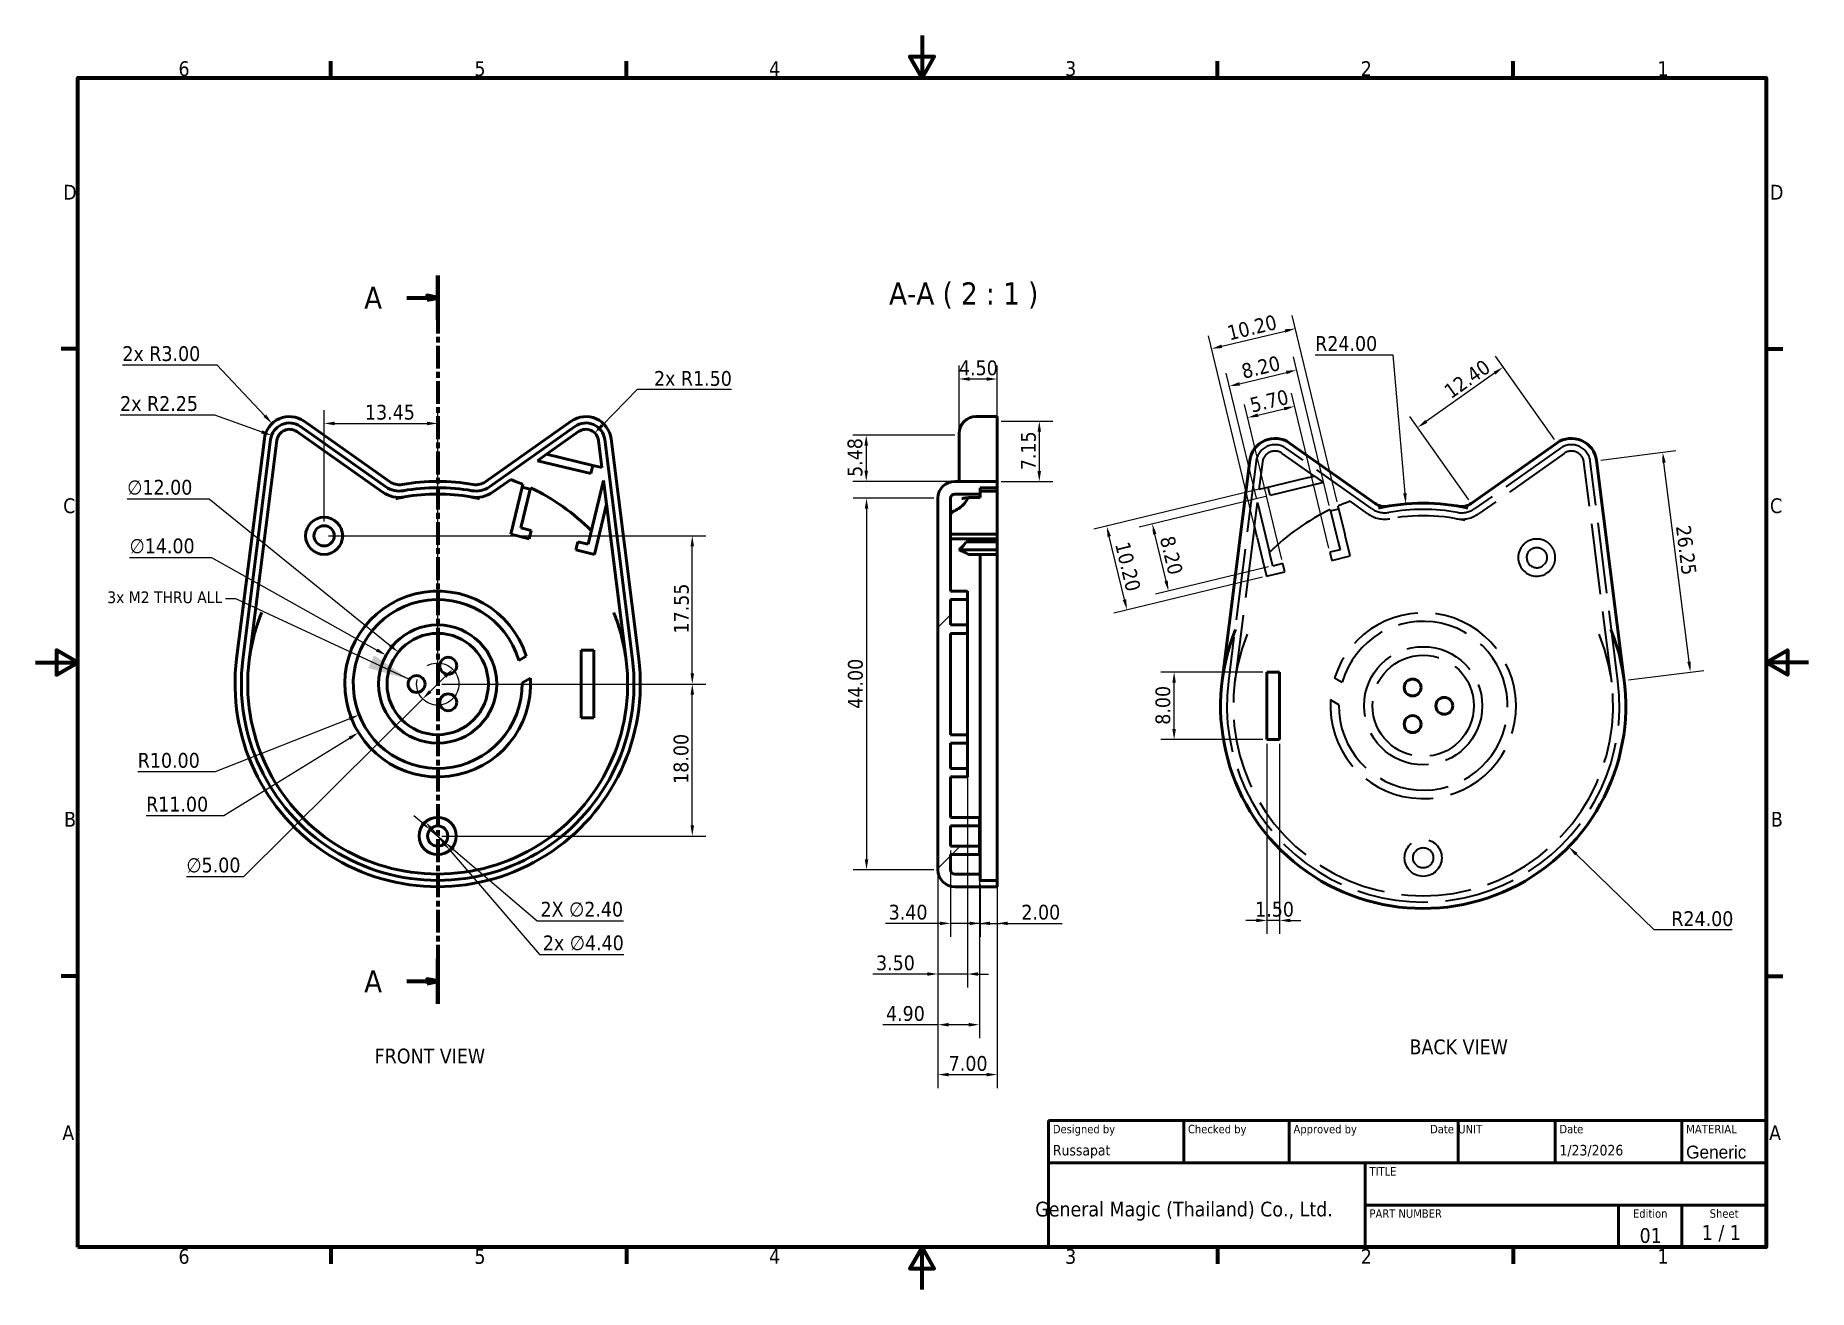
# Model space of a CAD drawing. Header units: millimetres. Extents: x 0 to 52.5, y 0 to 37.1.
import ezdxf
from ezdxf.enums import TextEntityAlignment as Align

# ---------------------------------------------------------------- set-up
doc = ezdxf.new("R2018")
doc.units = ezdxf.units.MM
doc.header["$LTSCALE"] = 0.5
doc.linetypes.add('CHAIN', pattern=[0.3543, 0.2362, -0.0295, 0.0591, -0.0295])
doc.linetypes.add('DASHED', pattern=[0.2068, 0.1655, -0.0413])
for name, color, linetype, lineweight in [('Border (ISO)', 7, 'Continuous', 70), ('Dimension (ISO)', 7, 'Continuous', 25), ('Hatch (ISO)', 7, 'Continuous', 18), ('Hidden (ISO)', 7, 'DASHED', 35), ('Section Line (ISO)', 7, 'CHAIN', 70), ('Sketch Geometry (ISO)', 7, 'Continuous', 25), ('Symbol (ISO)', 7, 'Continuous', 25), ('Title (ISO)', 7, 'Continuous', 50), ('Visible (ISO)', 7, 'Continuous', 50)]:
    doc.layers.add(name, color=color, linetype=linetype, lineweight=lineweight)
doc.styles.add('Label Text (ISO)', font='tahoma.ttf')
doc.styles.add('Note Text (ISO)', font='tahoma.ttf')
doc.styles.add('Text Style35', font='tahoma.ttf')
doc.styles.add('Text Style39', font='tahoma.ttf')
doc.styles.add('Text Style41', font='tahoma.ttf')
doc.dimstyles.new('Default (ISO)', dxfattribs={"dimscale": 0.5, "dimtxt": 3.5, "dimasz": 2.5, "dimexe": 3.175, "dimexo": 1, "dimgap": 0.762, "dimtad": 1, "dimtxsty": 'Note Text (ISO)', "dimcen": 2.5, "dimdle": 10, "dimclrd": 256, "dimclre": 256, "dimclrt": 256, "dimazin": 3, "dimtfac": 1.001486, "dimtmove": 0, "dimatfit": 3, "dimfxl": 0, "dimlwd": -1, "dimlwe": -1})
doc.dimstyles.new('Default - Method 1b (ISO)$7', dxfattribs={"dimscale": 0.5, "dimtxt": 3.5, "dimasz": 2.5, "dimexe": 3.175, "dimexo": 0, "dimgap": 0.762, "dimtad": 1, "dimtxsty": 'Note Text (ISO)', "dimcen": 2.5, "dimdle": 10, "dimclrd": 256, "dimclre": 256, "dimclrt": 256, "dimazin": 2, "dimtfac": 1, "dimtmove": 0, "dimatfit": 3, "dimfxl": 0, "dimlwd": -1, "dimlwe": -1})

msp = doc.modelspace()

# ---------------------------------------------------------------- texts
at = {"layer": 'Symbol (ISO)', "insert": (25.275, 29.0413), "char_height": 0.65625, "attachment_point": 7, "style": 'Label Text (ISO)'}
msp.add_mtext('A-A ( 2 : 1 ) ', dxfattribs=at)
at = {"layer": 'Symbol (ISO)', "style": 'Note Text (ISO)'}
for s, insert, char_height, width, attachment_point in [('\\fTahoma|b0|i0;{\\H0.349;3x M2 THRU ALL}', (5.5297, 20.6683), 0.34875, 3.560698, 3), ('\\fTahoma|b0|i0;BACK VIEW', (40.6852, 7.4031), 0.4375, 3.082, 1), ('\\fTahoma|b0|i0;FRONT VIEW', (10.0442, 7.1312), 0.4375, 3.517372, 1), ('\\fTahoma|b0|i0;01', (47.4975, 1.8184), 0.4375, 0.656605, 1)]:
    msp.add_mtext(s, dxfattribs=dict(at, insert=insert, char_height=char_height, width=width, attachment_point=attachment_point))

# ---------------------------------------------------------------- blocks, each defined once
blk = doc.blocks.new('Borders Default Border')
at = {"layer": 'Border (ISO)'}
for p, q in [((70, 287), (70, 290.9)), ((140, 287), (140, 290.9)), ((280, 287), (280, 290.9)), ((350, 287), (350, 290.9)), ((10, 222.75), (6.1, 222.75)), ((410, 222.75), (413.9, 222.75)), ((10, 74.25), (6.1, 74.25)), ((410, 74.25), (413.9, 74.25)), ((70, 10), (70, 6.1)), ((140, 10), (140, 6.1)), ((280, 10), (280, 6.1)), ((350, 10), (350, 6.1))]:
    blk.add_line(p, q, dxfattribs=at)
at = {"layer": 'Border (ISO)', "flags": 128}
for points in [[(210, 297), (210, 287), (207.11, 292), (212.89, 292), (210, 287)], [(10, 10), (10, 287), (410, 287), (410, 10), (10, 10)], [(0, 148.5), (10, 148.5), (5, 151.39), (5, 145.61), (10, 148.5)], [(420, 148.5), (410, 148.5), (415, 151.39), (415, 145.61), (410, 148.5)], [(210, 0), (210, 10), (207.11, 5), (212.89, 5), (210, 10)]]:
    blk.add_lwpolyline(points, dxfattribs=at)
at = {"layer": 'Border (ISO)', "char_height": 3.5, "attachment_point": 7, "style": 'Note Text (ISO)'}
for s, insert in [('6', (33.88, 287.33)), ('5', (103.98, 287.33)), ('4', (173.78, 287.4)), ('3', (243.91, 287.33)), ('2', (313.94, 287.4)), ('1', (384.21, 287.4)), ('D', (6.57, 258.13)), ('D', (410.87, 258.13)), ('C', (6.56, 183.81)), ('C', (410.86, 183.81)), ('B', (6.78, 109.63)), ('B', (411.08, 109.63)), ('A', (6.36, 35.38)), ('A', (410.66, 35.38)), ('6', (33.88, 6.03)), ('5', (103.98, 6.03)), ('4', (173.78, 6.1)), ('3', (243.91, 6.03)), ('2', (313.94, 6.1)), ('1', (384.21, 6.1))]:
    blk.add_mtext(s, dxfattribs=dict(at, insert=insert))
blk = doc.blocks.new('Title Blocks ISO')
at = {"layer": 'Title (ISO)'}
for p, q in [((275.72, 130), (105.72, 130)), ((105.72, 130), (105.72, 100)), ((137.72, 120), (137.72, 130)), ((162.72, 120), (162.72, 130)), ((202.72, 120), (202.72, 130)), ((225.72, 120), (225.72, 130)), ((255.72, 120), (255.72, 130)), ((275.72, 100), (275.72, 130)), ((105.72, 120), (275.72, 120)), ((180.72, 120), (180.72, 100)), ((275.72, 110), (180.72, 110)), ((240.72, 100), (240.72, 110)), ((255.72, 100), (255.72, 110)), ((105.72, 100), (275.72, 100))]:
    blk.add_line(p, q, dxfattribs=at)
at = {"layer": 'Title (ISO)', "style": 'Text Style41'}
for s, p in [('Designed by', (106.72, 129)), ('Checked by', (138.72, 129)), ('Approved by', (163.72, 129)), ('Date', (226.72, 129))]:
    blk.add_text(s, height=2, dxfattribs=at).set_placement(p, align=Align.TOP_LEFT)
blk.add_text('Date', height=2, dxfattribs=at).set_placement((201.72, 129), align=Align.TOP_RIGHT)
for s, p in [('Edition', (248.22, 109)), ('Sheet', (265.72, 109))]:
    blk.add_text(s, height=2, dxfattribs=at).set_placement(p, align=Align.TOP_CENTER)
at = {"layer": 'Title (ISO)', "style": 'Note Text (ISO)'}
blk.add_text('1 / 1 ', height=3.5, dxfattribs=at).set_placement((265.72, 103.5), align=Align.MIDDLE_CENTER)
at = {"layer": 'Title (ISO)', "attachment_point": 1, "style": 'Note Text (ISO)'}
for s, insert, char_height in [('\\fTahoma|b0|i0;{\\H2.0300;UNIT}', (202.72, 129), 2.03), ('\\fTahoma|b0|i0;{\\H2.0300;MATERIAL}', (256.72, 129), 2.03), ('\\fTahoma|b0|i0;{\\H2.0000;TITLE}', (181.72, 119), 2), ('\\fTahoma|b0|i0;{\\H2.0000;PART NUMBER}', (181.72, 109), 2)]:
    blk.add_mtext(s, dxfattribs=dict(at, insert=insert, char_height=char_height))
at = {"layer": 'Title (ISO)', "insert": (137.79, 108.55), "char_height": 3.5, "width": 73.3779, "attachment_point": 5, "style": 'Note Text (ISO)'}
blk.add_mtext('\\fTahoma|b0|i0;General Magic (Thailand) Co., Ltd.', dxfattribs=at)
at = {"layer": 'Title (ISO)', "style": 'Text Style39'}
for tag, p in [('AUTHOR', (106.72, 121)), ('CHECKED_BY', (138.72, 121)), ('ENG_APPROVED_BY', (163.72, 121)), ('CREATION_DATE', (226.72, 121))]:
    blk.add_attdef(tag, text='', height=2.5, dxfattribs=at).set_placement(p, align=Align.BOTTOM_LEFT)
blk.add_attdef('ENG_APPROVAL_DATE', text='', height=2.5, dxfattribs=at).set_placement((201.72, 121), align=Align.BOTTOM_RIGHT)
at = {"layer": 'Title (ISO)', "style": 'Text Style35'}
blk.add_attdef('MATERIAL', text='', height=3.05, dxfattribs=at).set_placement((256.72, 124.08), align=Align.TOP_LEFT)
at = {"layer": 'Title (ISO)', "style": 'Note Text (ISO)'}
for tag, p in [('TITLE', (228.22, 115)), ('REVISION_NUMBER', (248.22, 103.5))]:
    blk.add_attdef(tag, text='', height=3.5, dxfattribs=at).set_placement(p, align=Align.MIDDLE_CENTER)
blk.add_attdef('PART_NUMBER', text='', height=3.5, dxfattribs=at).set_placement((181.72, 105), align=Align.MIDDLE_LEFT)
blk = doc.blocks.new('*D7')
at = {"layer": 'Defpoints', "color": 0, "transparency": 16777216}
for p in [(12.353, 18.366), (11.466, 17.485)]:
    blk.add_point(p, dxfattribs=at)
at = {"layer": 'Dimension (ISO)', "transparency": 16777216}
for p, q in [((12.131, 18.145), (11.688, 17.705)), ((11.466, 17.485), (6.159, 12.219)), ((6.159, 12.219), (4.47, 12.219))]:
    blk.add_line(p, q, dxfattribs=at)
for points in [[(12.095, 18.182), (12.168, 18.108), (12.353, 18.366)], [(11.651, 17.742), (11.724, 17.668), (11.466, 17.485)]]:
    blk.add_solid(points, dxfattribs=at)
at = {"layer": 'Dimension (ISO)', "transparency": 16777216, "insert": (4.47, 12.786), "char_height": 0.4375, "attachment_point": 1, "style": 'Note Text (ISO)'}
blk.add_mtext('\\A1;∅5.00', dxfattribs=at)
blk = doc.blocks.new('*D8')
at = {"layer": 'Defpoints', "color": 0, "transparency": 16777216}
for p in [(11.91, 25.64), (8.547, 22.613), (11.91, 17.925)]:
    blk.add_point(p, dxfattribs=at)
at = {"layer": 'Dimension (ISO)', "transparency": 16777216}
for p, q in [((8.547, 22.738), (8.547, 26.036)), ((11.91, 18.05), (11.91, 26.036)), ((8.86, 25.64), (11.597, 25.64))]:
    blk.add_line(p, q, dxfattribs=at)
for points in [[(8.86, 25.692), (8.86, 25.587), (8.547, 25.64)], [(11.597, 25.692), (11.597, 25.587), (11.91, 25.64)]]:
    blk.add_solid(points, dxfattribs=at)
at = {"layer": 'Dimension (ISO)', "transparency": 16777216, "insert": (9.757, 26.191), "char_height": 0.4375, "attachment_point": 1, "style": 'Note Text (ISO)'}
blk.add_mtext('\\A1;13.45', dxfattribs=at)
blk = doc.blocks.new('*D9')
at = {"layer": 'Defpoints', "color": 0, "transparency": 16777216}
for p in [(8.547, 22.313), (19.448, 22.313), (11.91, 17.925)]:
    blk.add_point(p, dxfattribs=at)
at = {"layer": 'Dimension (ISO)', "transparency": 16777216}
for p, q in [((8.672, 22.313), (19.845, 22.313)), ((19.448, 18.238), (19.448, 22)), ((12.035, 17.925), (19.845, 17.925))]:
    blk.add_line(p, q, dxfattribs=at)
for points in [[(19.396, 22), (19.5, 22), (19.448, 22.313)], [(19.396, 18.238), (19.5, 18.238), (19.448, 17.925)]]:
    blk.add_solid(points, dxfattribs=at)
at = {"layer": 'Dimension (ISO)', "transparency": 16777216, "insert": (18.904, 19.421), "char_height": 0.4375, "attachment_point": 1, "rotation": 90, "style": 'Note Text (ISO)'}
blk.add_mtext('\\A1;17.55', dxfattribs=at)
blk = doc.blocks.new('2dTransSection0')
at = {"layer": 'Section Line (ISO)', "linetype": 'CHAIN', "ltscale": 45.695759}
blk.add_line((95.28, 240.19), (95.28, 67.7), dxfattribs=at)
at = {"layer": 'Section Line (ISO)', "linetype": 'Continuous', "lineweight": 140}
for p, q in [((95.28, 240.19), (95.28, 229.6)), ((95.28, 78.29), (95.28, 67.7))]:
    blk.add_line(p, q, dxfattribs=at)
at = {"layer": 'Section Line (ISO)', "linetype": 'Continuous'}
for p, q in [((95.28, 234.9), (92.78, 235.4)), ((92.78, 235.4), (92.78, 234.4)), ((87.99, 234.9), (92.78, 234.9)), ((92.78, 234.9), (95.28, 234.9)), ((92.78, 234.4), (95.28, 234.9)), ((87.99, 73), (92.78, 73)), ((95.28, 73), (92.78, 73.5)), ((92.78, 73.5), (92.78, 72.5)), ((92.78, 73), (95.28, 73)), ((92.78, 72.5), (95.28, 73))]:
    blk.add_line(p, q, dxfattribs=at)
at = {"layer": 'Section Line (ISO)', "linetype": 'Continuous', "flags": 128}
for points in [[(92.78, 234.4), (95.28, 234.9), (92.78, 235.4), (92.78, 234.4)], [(92.78, 72.5), (95.28, 73), (92.78, 73.5), (92.78, 72.5)]]:
    blk.add_lwpolyline(points, dxfattribs=at)
at = {"layer": 'Section Line (ISO)'}
for points in [[(92.78, 234.4), (95.28, 234.9), (92.78, 235.4), (92.78, 234.4)], [(92.78, 72.5), (95.28, 73), (92.78, 73.5), (92.78, 72.5)]]:
    blk.add_solid(points, dxfattribs=at)
at = {"layer": 'Section Line (ISO)', "char_height": 5.25, "attachment_point": 7, "style": 'Label Text (ISO)'}
for insert in [(77.87, 232.27), (77.87, 70.37)]:
    blk.add_mtext('A ', dxfattribs=dict(at, insert=insert))
blk = doc.blocks.new('*D11')
at = {"layer": 'Defpoints', "color": 0, "transparency": 16777216}
for p in [(27.598, 15.425), (26.723, 12.425), (26.723, 9.34)]:
    blk.add_point(p, dxfattribs=at)
at = {"layer": 'Dimension (ISO)', "transparency": 16777216}
for p, q in [((27.598, 15.3), (27.598, 8.943)), ((26.723, 12.3), (26.723, 8.943)), ((26.411, 9.34), (24.793, 9.34)), ((27.598, 9.34), (26.723, 9.34)), ((27.911, 9.34), (28.223, 9.34))]:
    blk.add_line(p, q, dxfattribs=at)
for points in [[(26.411, 9.392), (26.411, 9.288), (26.723, 9.34)], [(27.911, 9.392), (27.911, 9.288), (27.598, 9.34)]]:
    blk.add_solid(points, dxfattribs=at)
at = {"layer": 'Dimension (ISO)', "transparency": 16777216, "insert": (24.888, 9.891), "char_height": 0.4375, "attachment_point": 1, "style": 'Note Text (ISO)'}
blk.add_mtext('\\A1;3.50', dxfattribs=at)
blk = doc.blocks.new('*D12')
at = {"layer": 'Defpoints', "color": 0, "transparency": 16777216}
for p in [(27.948, 13.125), (26.723, 12.425), (26.723, 7.84)]:
    blk.add_point(p, dxfattribs=at)
at = {"layer": 'Dimension (ISO)', "transparency": 16777216}
for p, q in [((27.948, 13), (27.948, 7.443)), ((26.723, 12.3), (26.723, 7.443)), ((26.723, 7.84), (25.089, 7.84)), ((27.636, 7.84), (27.036, 7.84))]:
    blk.add_line(p, q, dxfattribs=at)
for points in [[(27.036, 7.892), (27.036, 7.788), (26.723, 7.84)], [(27.636, 7.892), (27.636, 7.788), (27.948, 7.84)]]:
    blk.add_solid(points, dxfattribs=at)
at = {"layer": 'Dimension (ISO)', "transparency": 16777216, "insert": (25.184, 8.391), "char_height": 0.4375, "attachment_point": 1, "style": 'Note Text (ISO)'}
blk.add_mtext('\\A1;4.90', dxfattribs=at)
blk = doc.blocks.new('*D13')
at = {"layer": 'Defpoints', "color": 0, "transparency": 16777216}
for p in [(11.91, 17.925), (19.448, 17.925), (11.91, 13.425)]:
    blk.add_point(p, dxfattribs=at)
at = {"layer": 'Dimension (ISO)', "transparency": 16777216}
for p, q in [((12.035, 17.925), (19.845, 17.925)), ((19.448, 13.738), (19.448, 17.613)), ((12.035, 13.425), (19.845, 13.425))]:
    blk.add_line(p, q, dxfattribs=at)
for points in [[(19.396, 17.613), (19.5, 17.613), (19.448, 17.925)], [(19.396, 13.738), (19.5, 13.738), (19.448, 13.425)]]:
    blk.add_solid(points, dxfattribs=at)
at = {"layer": 'Dimension (ISO)', "transparency": 16777216, "insert": (18.895, 14.971), "char_height": 0.4375, "attachment_point": 1, "rotation": 90, "style": 'Note Text (ISO)'}
blk.add_mtext('\\A1;18.00', dxfattribs=at)
blk = doc.blocks.new('*D14')
at = {"layer": 'Defpoints', "color": 0, "transparency": 16777216}
for p in [(11.91, 17.925), (9.566, 16.486)]:
    blk.add_point(p, dxfattribs=at)
at = {"layer": 'Dimension (ISO)', "transparency": 16777216}
for p, q in [((5.582, 14.038), (9.3, 16.322)), ((3.277, 14.038), (5.582, 14.038))]:
    blk.add_line(p, q, dxfattribs=at)
blk.add_solid([(9.273, 16.367), (9.327, 16.278), (9.566, 16.486)], dxfattribs=at)
at = {"layer": 'Dimension (ISO)', "transparency": 16777216, "insert": (3.277, 14.589), "char_height": 0.4375, "attachment_point": 1, "style": 'Note Text (ISO)'}
blk.add_mtext('\\A1;R11.00', dxfattribs=at)
blk = doc.blocks.new('*D15')
at = {"layer": 'Defpoints', "color": 0, "transparency": 16777216}
for p in [(11.91, 17.925), (9.584, 17.009)]:
    blk.add_point(p, dxfattribs=at)
at = {"layer": 'Dimension (ISO)', "transparency": 16777216}
for p, q in [((5.334, 15.334), (9.293, 16.894)), ((3.029, 15.334), (5.334, 15.334))]:
    blk.add_line(p, q, dxfattribs=at)
blk.add_solid([(9.274, 16.943), (9.312, 16.846), (9.584, 17.009)], dxfattribs=at)
at = {"layer": 'Dimension (ISO)', "transparency": 16777216, "insert": (3.029, 15.885), "char_height": 0.4375, "attachment_point": 1, "style": 'Note Text (ISO)'}
blk.add_mtext('\\A1;R10.00', dxfattribs=at)
blk = doc.blocks.new('*D16')
at = {"layer": 'Defpoints', "color": 0, "transparency": 16777216}
for p in [(10.382, 18.779), (13.437, 17.072)]:
    blk.add_point(p, dxfattribs=at)
at = {"layer": 'Dimension (ISO)', "transparency": 16777216}
for p, q in [((2.786, 21.668), (5.21, 21.668)), ((5.21, 21.668), (10.109, 18.931)), ((11.898, 17.925), (11.921, 17.925)), ((11.91, 17.914), (11.91, 17.937))]:
    blk.add_line(p, q, dxfattribs=at)
blk.add_solid([(10.134, 18.977), (10.084, 18.886), (10.382, 18.779)], dxfattribs=at)
at = {"layer": 'Dimension (ISO)', "transparency": 16777216, "insert": (2.786, 22.234), "char_height": 0.4375, "attachment_point": 1, "style": 'Note Text (ISO)'}
blk.add_mtext('\\A1;∅14.00', dxfattribs=at)
blk = doc.blocks.new('*D17')
at = {"layer": 'Defpoints', "color": 0, "transparency": 16777216}
for p in [(10.744, 18.869), (13.075, 16.981)]:
    blk.add_point(p, dxfattribs=at)
at = {"layer": 'Dimension (ISO)', "transparency": 16777216}
for p, q in [((2.718, 23.403), (5.143, 23.403)), ((5.143, 23.403), (10.501, 19.066)), ((11.898, 17.925), (11.921, 17.925)), ((11.91, 17.914), (11.91, 17.937))]:
    blk.add_line(p, q, dxfattribs=at)
blk.add_solid([(10.534, 19.106), (10.468, 19.025), (10.744, 18.869)], dxfattribs=at)
at = {"layer": 'Dimension (ISO)', "transparency": 16777216, "insert": (2.718, 23.97), "char_height": 0.4375, "attachment_point": 1, "style": 'Note Text (ISO)'}
blk.add_mtext('\\A1;∅12.00', dxfattribs=at)
blk = doc.blocks.new('*D18')
at = {"layer": 'Defpoints', "color": 0, "transparency": 16777216}
for p in [(11.681, 13.62), (12.138, 13.231)]:
    blk.add_point(p, dxfattribs=at)
at = {"layer": 'Dimension (ISO)', "transparency": 16777216}
for p, q in [((11.443, 13.823), (11.206, 14.025)), ((11.681, 13.62), (12.138, 13.231)), ((12.376, 13.028), (14.859, 10.912)), ((14.859, 10.912), (17.407, 10.912))]:
    blk.add_line(p, q, dxfattribs=at)
for points in [[(11.477, 13.862), (11.41, 13.783), (11.681, 13.62)], [(12.41, 13.068), (12.342, 12.988), (12.138, 13.231)]]:
    blk.add_solid(points, dxfattribs=at)
at = {"layer": 'Dimension (ISO)', "transparency": 16777216, "insert": (14.954, 11.479), "char_height": 0.4375, "attachment_point": 1, "style": 'Note Text (ISO)'}
blk.add_mtext('\\A1;\\fTahoma|b0|i0;2X ∅2.40 ', dxfattribs=at)
blk = doc.blocks.new('*D19')
at = {"layer": 'Defpoints', "color": 0, "transparency": 16777216}
for p in [(7.007, 25.638), (7.521, 25.092)]:
    blk.add_point(p, dxfattribs=at)
at = {"layer": 'Dimension (ISO)', "transparency": 16777216}
for p, q in [((2.573, 27.375), (5.37, 27.375)), ((5.37, 27.375), (6.792, 25.865))]:
    blk.add_line(p, q, dxfattribs=at)
blk.add_solid([(6.83, 25.901), (6.755, 25.83), (7.007, 25.638)], dxfattribs=at)
at = {"layer": 'Dimension (ISO)', "transparency": 16777216, "insert": (2.573, 27.926), "char_height": 0.4375, "attachment_point": 1, "style": 'Note Text (ISO)'}
blk.add_mtext('\\A1;\\fTahoma|b0|i0;2x R3.00', dxfattribs=at)
blk = doc.blocks.new('*D20')
at = {"layer": 'Defpoints', "color": 0, "transparency": 16777216}
for p in [(6.992, 25.284), (7.521, 25.092)]:
    blk.add_point(p, dxfattribs=at)
at = {"layer": 'Dimension (ISO)', "transparency": 16777216}
for p, q in [((2.507, 25.897), (5.3, 25.897)), ((5.3, 25.897), (6.698, 25.39))]:
    blk.add_line(p, q, dxfattribs=at)
blk.add_solid([(6.716, 25.439), (6.681, 25.341), (6.992, 25.284)], dxfattribs=at)
at = {"layer": 'Dimension (ISO)', "transparency": 16777216, "insert": (2.507, 26.448), "char_height": 0.4375, "attachment_point": 1, "style": 'Note Text (ISO)'}
blk.add_mtext('\\A1;\\fTahoma|b0|i0;2x R2.25', dxfattribs=at)
blk = doc.blocks.new('*D21')
at = {"layer": 'Defpoints', "color": 0, "transparency": 16777216}
for p in [(16.561, 25.36), (16.298, 25.092)]:
    blk.add_point(p, dxfattribs=at)
at = {"layer": 'Dimension (ISO)', "transparency": 16777216}
for p, q in [((17.816, 26.64), (16.78, 25.583)), ((20.613, 26.64), (17.816, 26.64))]:
    blk.add_line(p, q, dxfattribs=at)
blk.add_solid([(16.742, 25.619), (16.817, 25.546), (16.561, 25.36)], dxfattribs=at)
at = {"layer": 'Dimension (ISO)', "transparency": 16777216, "insert": (18.314, 27.191), "char_height": 0.4375, "attachment_point": 1, "style": 'Note Text (ISO)'}
blk.add_mtext('\\A1;\\fTahoma|b0|i0;2x R1.50', dxfattribs=at)
blk = doc.blocks.new('*D22')
at = {"layer": 'Defpoints', "color": 0, "transparency": 16777216}
for p in [(11.551, 13.842), (12.268, 13.008)]:
    blk.add_point(p, dxfattribs=at)
at = {"layer": 'Dimension (ISO)', "transparency": 16777216}
for p, q in [((11.755, 13.605), (12.064, 13.245)), ((12.268, 13.008), (14.928, 9.916)), ((14.928, 9.916), (17.424, 9.916))]:
    blk.add_line(p, q, dxfattribs=at)
for points in [[(11.794, 13.639), (11.715, 13.571), (11.551, 13.842)], [(12.104, 13.279), (12.025, 13.211), (12.268, 13.008)]]:
    blk.add_solid(points, dxfattribs=at)
at = {"layer": 'Dimension (ISO)', "transparency": 16777216, "insert": (15.023, 10.483), "char_height": 0.4375, "attachment_point": 1, "style": 'Note Text (ISO)'}
blk.add_mtext('\\A1;\\fTahoma|b0|i0;2x ∅4.40', dxfattribs=at)
blk = doc.blocks.new('*D23')
at = {"layer": 'Defpoints', "color": 0, "transparency": 16777216}
for p in [(27.098, 13.125), (27.948, 13.125), (27.098, 10.84)]:
    blk.add_point(p, dxfattribs=at)
at = {"layer": 'Dimension (ISO)', "transparency": 16777216}
for p, q in [((27.098, 13), (27.098, 10.443)), ((27.948, 13), (27.948, 10.443)), ((26.786, 10.84), (25.168, 10.84)), ((27.948, 10.84), (27.098, 10.84)), ((28.261, 10.84), (28.573, 10.84))]:
    blk.add_line(p, q, dxfattribs=at)
for points in [[(26.786, 10.892), (26.786, 10.788), (27.098, 10.84)], [(28.261, 10.892), (28.261, 10.788), (27.948, 10.84)]]:
    blk.add_solid(points, dxfattribs=at)
at = {"layer": 'Dimension (ISO)', "transparency": 16777216, "insert": (25.263, 11.391), "char_height": 0.4375, "attachment_point": 1, "style": 'Note Text (ISO)'}
blk.add_mtext('\\A1;3.40', dxfattribs=at)
blk = doc.blocks.new('*D24')
at = {"layer": 'Defpoints', "color": 0, "transparency": 16777216}
for p in [(27.973, 12.113), (28.473, 12.113), (27.973, 10.84)]:
    blk.add_point(p, dxfattribs=at)
at = {"layer": 'Dimension (ISO)', "transparency": 16777216}
for p, q in [((27.973, 11.988), (27.973, 10.443)), ((28.473, 11.988), (28.473, 10.443)), ((27.661, 10.84), (27.348, 10.84)), ((27.973, 10.84), (28.473, 10.84)), ((28.786, 10.84), (30.4, 10.84))]:
    blk.add_line(p, q, dxfattribs=at)
for points in [[(27.661, 10.892), (27.661, 10.788), (27.973, 10.84)], [(28.786, 10.892), (28.786, 10.788), (28.473, 10.84)]]:
    blk.add_solid(points, dxfattribs=at)
at = {"layer": 'Dimension (ISO)', "transparency": 16777216, "insert": (29.193, 11.391), "char_height": 0.4375, "attachment_point": 1, "style": 'Note Text (ISO)'}
blk.add_mtext('\\A1;2.00', dxfattribs=at)
blk = doc.blocks.new('*D25')
at = {"layer": 'Defpoints', "color": 0, "transparency": 16777216}
for p in [(36.465, 16.281), (36.84, 16.281), (36.465, 10.927)]:
    blk.add_point(p, dxfattribs=at)
at = {"layer": 'Dimension (ISO)', "transparency": 16777216}
for p, q in [((36.465, 16.156), (36.465, 10.53)), ((36.84, 16.156), (36.84, 10.53)), ((36.152, 10.927), (35.84, 10.927)), ((36.84, 10.927), (36.465, 10.927)), ((37.152, 10.927), (37.465, 10.927))]:
    blk.add_line(p, q, dxfattribs=at)
for points in [[(36.152, 10.979), (36.152, 10.875), (36.465, 10.927)], [(37.152, 10.979), (37.152, 10.875), (36.84, 10.927)]]:
    blk.add_solid(points, dxfattribs=at)
at = {"layer": 'Dimension (ISO)', "transparency": 16777216, "insert": (36.114, 11.478), "char_height": 0.4375, "attachment_point": 1, "style": 'Note Text (ISO)'}
blk.add_mtext('\\A1;1.50', dxfattribs=at)
blk = doc.blocks.new('*D26')
at = {"layer": 'Defpoints', "color": 0, "transparency": 16777216}
for p in [(33.715, 18.281), (36.465, 18.281), (36.465, 16.281)]:
    blk.add_point(p, dxfattribs=at)
at = {"layer": 'Dimension (ISO)', "transparency": 16777216}
for p, q in [((36.34, 18.281), (33.318, 18.281)), ((33.715, 16.593), (33.715, 17.968)), ((36.34, 16.281), (33.318, 16.281))]:
    blk.add_line(p, q, dxfattribs=at)
for points in [[(33.663, 17.968), (33.767, 17.968), (33.715, 18.281)], [(33.663, 16.593), (33.767, 16.593), (33.715, 16.281)]]:
    blk.add_solid(points, dxfattribs=at)
at = {"layer": 'Dimension (ISO)', "transparency": 16777216, "insert": (33.162, 16.72), "char_height": 0.4375, "attachment_point": 1, "rotation": 90, "style": 'Note Text (ISO)'}
blk.add_mtext('\\A1;8.00', dxfattribs=at)
blk = doc.blocks.new('*D27')
at = {"layer": 'Defpoints', "color": 0, "transparency": 16777216}
for p in [(40.576, 23.259), (41.09, 17.281)]:
    blk.add_point(p, dxfattribs=at)
at = {"layer": 'Dimension (ISO)', "transparency": 16777216}
for p, q in [((37.891, 27.674), (40.196, 27.674)), ((40.196, 27.674), (40.549, 23.57))]:
    blk.add_line(p, q, dxfattribs=at)
blk.add_solid([(40.601, 23.575), (40.497, 23.566), (40.576, 23.259)], dxfattribs=at)
at = {"layer": 'Dimension (ISO)', "transparency": 16777216, "insert": (37.891, 28.225), "char_height": 0.4375, "attachment_point": 1, "style": 'Note Text (ISO)'}
blk.add_mtext('\\A1;R24.00', dxfattribs=at)
blk = doc.blocks.new('*D28')
at = {"layer": 'Defpoints', "color": 0, "transparency": 16777216}
for p in [(41.09, 17.281), (45.398, 13.105)]:
    blk.add_point(p, dxfattribs=at)
at = {"layer": 'Dimension (ISO)', "transparency": 16777216}
for p, q in [((47.934, 10.648), (45.623, 12.888)), ((50.239, 10.648), (47.934, 10.648))]:
    blk.add_line(p, q, dxfattribs=at)
blk.add_solid([(45.659, 12.925), (45.587, 12.85), (45.398, 13.105)], dxfattribs=at)
at = {"layer": 'Dimension (ISO)', "transparency": 16777216, "insert": (48.438, 11.199), "char_height": 0.4375, "attachment_point": 1, "style": 'Note Text (ISO)'}
blk.add_mtext('\\A1;R24.00', dxfattribs=at)
blk = doc.blocks.new('*D29')
at = {"layer": 'Defpoints', "color": 0, "transparency": 16777216}
for p in [(37.302, 28.448), (38.572, 23.194), (36.174, 22.26)]:
    blk.add_point(p, dxfattribs=at)
at = {"layer": 'Dimension (ISO)', "transparency": 16777216}
for p, q in [((35.127, 27.923), (36.999, 28.375)), ((38.542, 23.316), (37.209, 28.834)), ((36.144, 22.382), (34.731, 28.235))]:
    blk.add_line(p, q, dxfattribs=at)
for points in [[(36.986, 28.426), (37.011, 28.324), (37.302, 28.448)], [(35.115, 27.974), (35.14, 27.872), (34.824, 27.85)]]:
    blk.add_solid(points, dxfattribs=at)
at = {"layer": 'Dimension (ISO)', "transparency": 16777216, "insert": (35.251, 28.52), "char_height": 0.4375, "attachment_point": 1, "rotation": 13.58, "style": 'Note Text (ISO)'}
blk.add_mtext('\\A1;10.20', dxfattribs=at)
blk = doc.blocks.new('*D30')
at = {"layer": 'Defpoints', "color": 0, "transparency": 16777216}
for p in [(37.342, 27.221), (36.179, 23.303), (38.34, 23.09)]:
    blk.add_point(p, dxfattribs=at)
at = {"layer": 'Dimension (ISO)', "transparency": 16777216}
for p, q in [((38.31, 23.211), (37.249, 27.607)), ((36.15, 23.424), (35.256, 27.125)), ((35.653, 26.813), (37.038, 27.148))]:
    blk.add_line(p, q, dxfattribs=at)
for points in [[(35.641, 26.864), (35.665, 26.762), (35.349, 26.74)], [(37.026, 27.198), (37.05, 27.097), (37.342, 27.221)]]:
    blk.add_solid(points, dxfattribs=at)
at = {"layer": 'Dimension (ISO)', "transparency": 16777216, "insert": (35.671, 27.386), "char_height": 0.4375, "attachment_point": 1, "rotation": 13.58, "style": 'Note Text (ISO)'}
blk.add_mtext('\\A1;8.20', dxfattribs=at)
blk = doc.blocks.new('*D31')
at = {"layer": 'Defpoints', "color": 0, "transparency": 16777216}
for p in [(36.357, 23.718), (31.72, 22.598), (36.45, 21.117)]:
    blk.add_point(p, dxfattribs=at)
at = {"layer": 'Dimension (ISO)', "transparency": 16777216}
for p, q in [((36.236, 23.689), (31.334, 22.505)), ((32.245, 20.423), (31.793, 22.294)), ((36.328, 21.088), (31.933, 20.026))]:
    blk.add_line(p, q, dxfattribs=at)
for points in [[(31.844, 22.307), (31.743, 22.282), (31.72, 22.598)], [(32.296, 20.435), (32.195, 20.411), (32.319, 20.119)]]:
    blk.add_solid(points, dxfattribs=at)
at = {"layer": 'Dimension (ISO)', "transparency": 16777216, "insert": (32.39, 22.171), "char_height": 0.4375, "attachment_point": 1, "rotation": 283.58, "style": 'Note Text (ISO)'}
blk.add_mtext('\\A1;10.20', dxfattribs=at)
blk = doc.blocks.new('*D32')
at = {"layer": 'Defpoints', "color": 0, "transparency": 16777216}
for p in [(36.556, 23.509), (33.069, 22.667), (36.634, 21.419)]:
    blk.add_point(p, dxfattribs=at)
at = {"layer": 'Dimension (ISO)', "transparency": 16777216}
for p, q in [((36.435, 23.48), (32.683, 22.573)), ((33.477, 20.978), (33.142, 22.363)), ((36.513, 21.39), (33.164, 20.581))]:
    blk.add_line(p, q, dxfattribs=at)
for points in [[(33.193, 22.375), (33.091, 22.351), (33.069, 22.667)], [(33.527, 20.99), (33.426, 20.965), (33.55, 20.674)]]:
    blk.add_solid(points, dxfattribs=at)
at = {"layer": 'Dimension (ISO)', "transparency": 16777216, "insert": (33.715, 22.345), "char_height": 0.4375, "attachment_point": 1, "rotation": 283.58, "style": 'Note Text (ISO)'}
blk.add_mtext('\\A1;8.20', dxfattribs=at)
blk = doc.blocks.new('*D33')
at = {"layer": 'Defpoints', "color": 0, "transparency": 16777216}
for p in [(37.28, 26.146), (38.323, 21.827), (36.938, 21.492)]:
    blk.add_point(p, dxfattribs=at)
at = {"layer": 'Dimension (ISO)', "transparency": 16777216}
for p, q in [((38.294, 21.948), (37.187, 26.532)), ((36.909, 21.614), (35.802, 26.197)), ((36.198, 25.885), (36.976, 26.073))]:
    blk.add_line(p, q, dxfattribs=at)
for points in [[(36.186, 25.936), (36.211, 25.834), (35.895, 25.812)], [(36.964, 26.123), (36.988, 26.022), (37.28, 26.146)]]:
    blk.add_solid(points, dxfattribs=at)
at = {"layer": 'Dimension (ISO)', "transparency": 16777216, "insert": (35.92, 26.384), "char_height": 0.4375, "attachment_point": 1, "rotation": 13.58, "style": 'Note Text (ISO)'}
blk.add_mtext('\\A1;5.70', dxfattribs=at)
blk = doc.blocks.new('*D34')
at = {"layer": 'Defpoints', "color": 0, "transparency": 16777216}
for p in [(27.348, 26.955), (27.348, 25.296), (28.473, 25.705)]:
    blk.add_point(p, dxfattribs=at)
at = {"layer": 'Dimension (ISO)', "transparency": 16777216}
for p, q in [((27.348, 25.421), (27.348, 27.351)), ((28.473, 25.83), (28.473, 27.351)), ((28.161, 26.955), (27.661, 26.955))]:
    blk.add_line(p, q, dxfattribs=at)
for points in [[(27.661, 27.007), (27.661, 26.902), (27.348, 26.955)], [(28.161, 27.007), (28.161, 26.902), (28.473, 26.955)]]:
    blk.add_solid(points, dxfattribs=at)
at = {"layer": 'Dimension (ISO)', "transparency": 16777216, "insert": (27.345, 27.505), "char_height": 0.4375, "attachment_point": 1, "style": 'Note Text (ISO)'}
blk.add_mtext('\\A1;4.50', dxfattribs=at)
blk = doc.blocks.new('*D35')
at = {"layer": 'Defpoints', "color": 0, "transparency": 16777216}
for p in [(27.348, 25.296), (24.598, 23.925), (27.348, 23.925)]:
    blk.add_point(p, dxfattribs=at)
at = {"layer": 'Dimension (ISO)', "transparency": 16777216}
for p, q in [((27.223, 25.296), (24.201, 25.296)), ((24.598, 24.984), (24.598, 24.238)), ((27.223, 23.925), (24.201, 23.925))]:
    blk.add_line(p, q, dxfattribs=at)
for points in [[(24.546, 24.984), (24.65, 24.984), (24.598, 25.296)], [(24.546, 24.238), (24.65, 24.238), (24.598, 23.925)]]:
    blk.add_solid(points, dxfattribs=at)
at = {"layer": 'Dimension (ISO)', "transparency": 16777216, "insert": (24.045, 24.056), "char_height": 0.4375, "attachment_point": 1, "rotation": 90, "style": 'Note Text (ISO)'}
blk.add_mtext('\\A1;5.48', dxfattribs=at)
blk = doc.blocks.new('*D36')
at = {"layer": 'Defpoints', "color": 0, "transparency": 16777216}
for p in [(28.473, 25.705), (28.473, 23.917), (29.723, 23.917)]:
    blk.add_point(p, dxfattribs=at)
at = {"layer": 'Dimension (ISO)', "transparency": 16777216}
for p, q in [((28.598, 25.705), (30.12, 25.705)), ((29.723, 25.392), (29.723, 24.229)), ((28.598, 23.917), (30.12, 23.917))]:
    blk.add_line(p, q, dxfattribs=at)
for points in [[(29.671, 25.392), (29.775, 25.392), (29.723, 25.705)], [(29.671, 24.229), (29.775, 24.229), (29.723, 23.917)]]:
    blk.add_solid(points, dxfattribs=at)
at = {"layer": 'Dimension (ISO)', "transparency": 16777216, "insert": (29.18, 24.257), "char_height": 0.4375, "attachment_point": 1, "rotation": 90, "style": 'Note Text (ISO)'}
blk.add_mtext('\\A1;7.15', dxfattribs=at)
blk = doc.blocks.new('*D37')
at = {"layer": 'Defpoints', "color": 0, "transparency": 16777216}
for p in [(26.723, 23.425), (24.608, 12.425), (26.723, 12.425)]:
    blk.add_point(p, dxfattribs=at)
at = {"layer": 'Dimension (ISO)', "transparency": 16777216}
for p, q in [((26.598, 23.425), (24.211, 23.425)), ((24.608, 23.113), (24.608, 12.738)), ((26.598, 12.425), (24.211, 12.425))]:
    blk.add_line(p, q, dxfattribs=at)
for points in [[(24.555, 23.113), (24.66, 23.113), (24.608, 23.425)], [(24.555, 12.738), (24.66, 12.738), (24.608, 12.425)]]:
    blk.add_solid(points, dxfattribs=at)
at = {"layer": 'Dimension (ISO)', "transparency": 16777216, "insert": (24.057, 17.195), "char_height": 0.4375, "attachment_point": 1, "rotation": 90, "style": 'Note Text (ISO)'}
blk.add_mtext('\\A1;44.00', dxfattribs=at)
blk = doc.blocks.new('*D38')
at = {"layer": 'Defpoints', "color": 0, "transparency": 16777216}
for p in [(26.723, 12.425), (28.473, 12.113), (28.473, 6.363)]:
    blk.add_point(p, dxfattribs=at)
at = {"layer": 'Dimension (ISO)', "transparency": 16777216}
for p, q in [((26.723, 12.3), (26.723, 5.966)), ((28.473, 11.988), (28.473, 5.966)), ((27.036, 6.363), (28.161, 6.363))]:
    blk.add_line(p, q, dxfattribs=at)
for points in [[(27.036, 6.415), (27.036, 6.311), (26.723, 6.363)], [(28.161, 6.415), (28.161, 6.311), (28.473, 6.363)]]:
    blk.add_solid(points, dxfattribs=at)
at = {"layer": 'Dimension (ISO)', "transparency": 16777216, "insert": (27.041, 6.913), "char_height": 0.4375, "attachment_point": 1, "style": 'Note Text (ISO)'}
blk.add_mtext('\\A1;7.00', dxfattribs=at)
blk = doc.blocks.new('*D39')
at = {"layer": 'Defpoints', "color": 0, "transparency": 16777216}
for p in [(48.181, 24.788), (46.223, 24.541), (47.043, 18.031)]:
    blk.add_point(p, dxfattribs=at)
at = {"layer": 'Dimension (ISO)', "transparency": 16777216}
for p, q in [((46.347, 24.557), (48.575, 24.838)), ((48.962, 18.588), (48.22, 24.478)), ((47.167, 18.047), (49.395, 18.327))]:
    blk.add_line(p, q, dxfattribs=at)
for points in [[(48.272, 24.485), (48.168, 24.472), (48.181, 24.788)], [(49.014, 18.594), (48.91, 18.581), (49.001, 18.278)]]:
    blk.add_solid(points, dxfattribs=at)
at = {"layer": 'Dimension (ISO)', "transparency": 16777216, "insert": (49.006, 22.648), "char_height": 0.4375, "attachment_point": 1, "rotation": 277.1808, "style": 'Note Text (ISO)'}
blk.add_mtext('\\A1;26.25', dxfattribs=at)
blk = doc.blocks.new('*D40')
at = {"layer": 'Defpoints', "color": 0, "transparency": 16777216}
for p in [(40.928, 25.519), (45.046, 25.06), (42.514, 23.273)]:
    blk.add_point(p, dxfattribs=at)
at = {"layer": 'Dimension (ISO)', "transparency": 16777216}
for p, q in [((44.974, 25.162), (43.231, 27.631)), ((43.204, 27.126), (41.183, 25.699)), ((42.442, 23.375), (40.699, 25.843))]:
    blk.add_line(p, q, dxfattribs=at)
for points in [[(43.174, 27.169), (43.234, 27.084), (43.46, 27.307)], [(41.153, 25.742), (41.213, 25.657), (40.928, 25.519)]]:
    blk.add_solid(points, dxfattribs=at)
at = {"layer": 'Dimension (ISO)', "transparency": 16777216, "insert": (41.659, 26.709), "char_height": 0.4375, "attachment_point": 1, "rotation": 35.2295, "style": 'Note Text (ISO)'}
blk.add_mtext('\\A1;12.40', dxfattribs=at)

# ---------------------------------------------------------------- dimensions: what is measured, and where the dimension line sits
at = {"layer": 'Dimension (ISO)'}
for base, p1, p2, angle, override, picture, middle in [((37.3024, 28.4484), (36.1738, 22.2605), (38.5716, 23.1941), 193.58, {"dimgap": 0.762, "dimtoh": 0, "dimdec": 2, "dimtol": 0, "dimlim": 0, "dimtp": 0, "dimtm": 0, "dimtdec": 2, "dimtofl": 0, "dimatfit": 1}, '*D29', (36.0631, 28.1491)), ((27.3480076173, 26.9545755911), (28.4730076173, 25.7045755911), (27.3480076173, 25.2961515328), 180, {"dimgap": 0.762, "dimtoh": 0, "dimdec": 2, "dimtol": 0, "dimlim": 0, "dimtp": 0, "dimtm": 0, "dimtdec": 2, "dimtofl": 0, "dimatfit": 1}, '*D34', (27.9105076173, 26.9545755911)), ((37.3417, 27.221), (36.1792, 23.303), (38.3396, 23.0898), 193.58, {"dimgap": 0.762, "dimtoh": 0, "dimdec": 2, "dimtol": 0, "dimlim": 0, "dimtp": 0, "dimtm": 0, "dimtdec": 2, "dimtofl": 0, "dimatfit": 1}, '*D30', (36.3454, 26.9803)), ((40.928, 25.5189), (45.0459, 25.0603), (42.5144, 23.2725), 35.22949, {"dimgap": 0.762, "dimtoh": 0, "dimdec": 2, "dimtol": 0, "dimlim": 0, "dimtp": 0, "dimtm": 0, "dimtdec": 2, "dimtofl": 0, "dimatfit": 1}, '*D40', (42.5504, 26.6646)), ((37.27987, 26.14617), (36.93804, 21.49235), (38.3232, 21.82694), 13.58, {"dimgap": 0.762, "dimtoh": 0, "dimdec": 2, "dimtol": 0, "dimlim": 0, "dimtp": 0, "dimtm": 0, "dimtdec": 2, "dimtofl": 0, "dimatfit": 1}, '*D33', (36.58729, 25.97887)), ((11.9096, 25.6396), (8.5471, 22.6128), (11.9096, 17.9253), 180, {"dimgap": 0.762, "dimtoh": 0, "dimdec": 2, "dimtol": 0, "dimlim": 0, "dimtp": 0, "dimtm": 0, "dimtdec": 2, "dimtofl": 0, "dimatfit": 1}, '*D8', (10.456, 25.6396)), ((24.598, 23.9254), (27.348, 25.2962), (27.348, 23.9254), 90, {"dimgap": 0.762, "dimtoh": 0, "dimdec": 2, "dimtol": 0, "dimlim": 0, "dimtp": 0, "dimtm": 0, "dimtdec": 2, "dimtofl": 0, "dimatfit": 1}, '*D35', (24.598, 24.6108)), ((29.723, 23.9168), (28.473, 25.7046), (28.473, 23.9168), 90, {"dimgap": 0.762, "dimtoh": 0, "dimdec": 2, "dimtol": 0, "dimlim": 0, "dimtp": 0, "dimtm": 0, "dimtdec": 2, "dimtofl": 0, "dimatfit": 1}, '*D36', (29.723, 24.8107)), ((48.181, 24.7881), (47.0429, 18.031), (46.2227, 24.5414), 277.18076, {"dimgap": 0.762, "dimtoh": 0, "dimdec": 2, "dimtol": 0, "dimlim": 0, "dimtp": 0, "dimtm": 0, "dimtdec": 2, "dimtofl": 0, "dimatfit": 1}, '*D39', (48.5488, 21.8689)), ((31.72, 22.5981), (36.45, 21.1173), (36.3575, 23.7183), 283.58, {"dimgap": 0.762, "dimtoh": 0, "dimdec": 2, "dimtol": 0, "dimlim": 0, "dimtp": 0, "dimtm": 0, "dimtdec": 2, "dimtofl": 0, "dimatfit": 1}, '*D31', (32.0194, 21.3587)), ((24.6076, 12.4253), (26.723, 23.4253), (26.723, 12.4253), 90, {"dimgap": 0.762, "dimtoh": 0, "dimdec": 2, "dimtol": 0, "dimlim": 0, "dimtp": 0, "dimtm": 0, "dimtdec": 2, "dimtofl": 0, "dimatfit": 1}, '*D37', (24.6076, 17.9253)), ((33.0686, 22.6666), (36.6343, 21.419), (36.5564, 23.5091), 103.58, {"dimgap": 0.762, "dimtoh": 0, "dimdec": 2, "dimtol": 0, "dimlim": 0, "dimtp": 0, "dimtm": 0, "dimtdec": 2, "dimtofl": 0, "dimatfit": 1}, '*D32', (33.3093, 21.6703)), ((19.4476, 22.3128), (11.9096, 17.9253), (8.5471, 22.3128), 90, {"dimgap": 0.762, "dimtoh": 0, "dimdec": 2, "dimtol": 0, "dimlim": 0, "dimtp": 0, "dimtm": 0, "dimtdec": 2, "dimtofl": 0, "dimatfit": 1}, '*D9', (19.4476, 20.1203)), ((19.4476, 17.9253), (11.9096, 13.4253), (11.9096, 17.9253), 90, {"dimgap": 0.762, "dimtoh": 0, "dimdec": 2, "dimtol": 0, "dimlim": 0, "dimtp": 0, "dimtm": 0, "dimtdec": 2, "dimtofl": 0, "dimatfit": 1}, '*D13', (19.4476, 15.6741)), ((33.7149, 18.281), (36.4649, 16.281), (36.4649, 18.281), 90, {"dimgap": 0.762, "dimtoh": 0, "dimdec": 2, "dimtol": 0, "dimlim": 0, "dimtp": 0, "dimtm": 0, "dimtdec": 2, "dimtofl": 0, "dimatfit": 1}, '*D26', (33.7149, 17.281)), ((36.4649490419, 10.9271424825), (36.8399490419, 16.2809885995), (36.4649490419, 16.2809885995), 180, {"dimgap": 0.762, "dimtoh": 0, "dimdec": 2, "dimtol": 0, "dimlim": 0, "dimtp": 0, "dimtm": 0, "dimtdec": 2, "dimtofl": 1, "dimatfit": 1}, '*D25', (36.6524490419, 10.9271424825)), ((26.7230076173, 7.8401482046), (27.9480076173, 13.125302904), (26.7230076173, 12.425302904), 180, {"dimgap": 0.762, "dimtoh": 0, "dimdec": 2, "dimtol": 0, "dimlim": 0, "dimtp": 0, "dimtm": 0, "dimtdec": 2, "dimtofl": 0, "dimatfit": 2}, '*D12', (25.7495045987, 7.8401482046)), ((27.098, 10.8401), (27.948, 13.1253), (27.098, 13.1253), 180, {"dimgap": 0.762, "dimtoh": 0, "dimdec": 2, "dimtol": 0, "dimlim": 0, "dimtp": 0, "dimtm": 0, "dimtdec": 2, "dimtofl": 1, "dimatfit": 1}, '*D23', (25.8204, 10.8401)), ((28.473, 6.3628), (26.723, 12.4253), (28.473, 12.1128), 180, {"dimgap": 0.762, "dimtoh": 0, "dimdec": 2, "dimtol": 0, "dimlim": 0, "dimtp": 0, "dimtm": 0, "dimtdec": 2, "dimtofl": 0, "dimatfit": 1}, '*D38', (27.598, 6.3628)), ((27.973, 10.8401), (28.473, 12.1128), (27.973, 12.1128), 180, {"dimgap": 0.762, "dimtoh": 0, "dimdec": 2, "dimtol": 0, "dimlim": 0, "dimtp": 0, "dimtm": 0, "dimtdec": 2, "dimtofl": 1, "dimatfit": 1}, '*D24', (29.7489, 10.8401))]:
    dim = msp.add_linear_dim(base=base, p1=p1, p2=p2, angle=angle, dimstyle='Default (ISO)', override=override, dxfattribs=at)
    dim.commit()
    dim.dimension.update_dxf_attribs({"geometry": picture, "text_midpoint": middle, "dimtype": 160})
for center, mpoint, picture, middle in [((7.521, 25.0919), (7.0067, 25.6378), '*D19', (3.7229, 27.3747)), ((16.2982, 25.0919), (16.5607, 25.3597), '*D21', (19.4637, 26.6402)), ((7.521, 25.0919), (6.9922, 25.2837), '*D20', (3.6529, 25.897))]:
    dim = msp.add_radius_dim(center=center, mpoint=mpoint, text='\\fTahoma|b0|i0;2x <>', dimstyle='Default (ISO)', override={"dimgap": 0.762, "dimtih": 1, "dimdec": 2, "dimlfac": 1, "dimcen": 0, "dimtol": 0, "dimlim": 0, "dimtp": 0, "dimtm": 0, "dimtdec": 2, "dimtofl": 0}, dxfattribs=at)
    dim.commit()
    dim.dimension.update_dxf_attribs({"geometry": picture, "text_midpoint": middle, "dimtype": 164})
for center, mpoint, picture, middle in [((41.0899, 17.281), (40.5756, 23.2589), '*D27', (38.7911, 27.6741)), ((11.9096, 17.9253), (9.5837, 17.0088), '*D15', (3.9295, 15.3344)), ((11.9096, 17.9253), (9.5664, 16.4859), '*D14', (4.1775, 14.0384)), ((41.0899, 17.281), (45.3984, 13.1052), '*D28', (49.3386, 10.6476))]:
    dim = msp.add_radius_dim(center=center, mpoint=mpoint, dimstyle='Default (ISO)', override={"dimgap": 0.762, "dimtih": 1, "dimdec": 2, "dimlfac": 1, "dimcen": 0, "dimtol": 0, "dimlim": 0, "dimtp": 0, "dimtm": 0, "dimtdec": 2, "dimtofl": 0}, dxfattribs=at)
    dim.commit()
    dim.dimension.update_dxf_attribs({"geometry": picture, "text_midpoint": middle, "dimtype": 164})
for p1, p2, override, picture, middle in [((13.0755, 16.9815), (10.7438, 18.8691), {"dimgap": 0.762, "dimtih": 1, "dimdec": 2, "dimlfac": 1, "dimtol": 0, "dimlim": 0, "dimtp": 0, "dimtm": 0, "dimtdec": 2, "dimtofl": 0}, '*D17', (3.6795, 23.4034)), ((13.4374, 17.0718), (10.3819, 18.7788), {"dimgap": 0.762, "dimtih": 1, "dimdec": 2, "dimlfac": 1, "dimtol": 0, "dimlim": 0, "dimtp": 0, "dimtm": 0, "dimtdec": 2, "dimtofl": 0}, '*D16', (3.7471, 21.6679)), ((12.3533, 18.3655), (11.466, 17.4851), {"dimgap": 0.762, "dimtih": 1, "dimdec": 2, "dimlfac": 1, "dimtol": 0, "dimlim": 0, "dimtp": 0, "dimtm": 0, "dimtdec": 2, "dimatfit": 2}, '*D7', (5.2667, 12.2192))]:
    dim = msp.add_diameter_dim_2p(p1=p1, p2=p2, dimstyle='Default (ISO)', override=override, dxfattribs=at)
    dim.commit()
    dim.dimension.update_dxf_attribs({"geometry": picture, "text_midpoint": middle, "dimtype": 163})
dim = msp.add_linear_dim(base=(26.7230076173, 9.3401482046), p1=(27.5980076173, 15.425302904), p2=(26.7230076173, 12.425302904), dimstyle='Default (ISO)', override={"dimgap": 0.762, "dimtoh": 0, "dimdec": 2, "dimtol": 0, "dimlim": 0, "dimtp": 0, "dimtm": 0, "dimtdec": 2, "dimtofl": 1, "dimatfit": 1}, dxfattribs=at)
dim.commit()
dim.dimension.update_dxf_attribs({"geometry": '*D11', "text_midpoint": (25.4453785074, 9.3401482046), "dimtype": 160})
for p1, p2, text, picture, middle in [((11.6813, 13.6199), (12.138, 13.2307), '\\fTahoma|b0|i0;2X <> ', '*D18', (16.1803, 10.9122)), ((11.551, 13.8423), (12.2683, 13.0083), '\\fTahoma|b0|i0;2x <>', '*D22', (16.2237, 9.9163))]:
    dim = msp.add_diameter_dim_2p(p1=p1, p2=p2, text=text, dimstyle='Default (ISO)', override={"dimgap": 0.762, "dimtih": 1, "dimdec": 2, "dimlfac": 1, "dimtol": 0, "dimlim": 0, "dimtp": 0, "dimtm": 0, "dimtdec": 2, "dimatfit": 2}, dxfattribs=at)
    dim.commit()
    dim.dimension.update_dxf_attribs({"geometry": picture, "text_midpoint": middle, "dimtype": 163})

# ---------------------------------------------------------------- hatches: boundary and pattern name
at = {"layer": 'Hatch (ISO)'}
h = msp.add_hatch(dxfattribs=at)
h.set_pattern_fill('ANSI31', color=256, scale=3.175, style=0)
h.set_pattern_definition([(45, (0, 0), (-3.56404, 3.56404), [])])
edge = h.paths.add_edge_path()
edge.add_line((27.948, 13.1253), (27.098, 13.1253))
edge.add_line((27.098, 13.1253), (27.098, 13.7253))
edge.add_line((27.098, 13.7253), (27.948, 13.7253))
edge.add_line((27.948, 13.7253), (27.948, 13.9753))
edge.add_line((27.948, 13.9753), (27.098, 13.9753))
edge.add_line((27.098, 13.9753), (27.098, 15.1753))
edge.add_line((27.098, 15.1753), (27.598, 15.1753))
edge.add_line((27.598, 15.1753), (27.598, 15.4253))
edge.add_line((27.598, 15.4253), (27.098, 15.4253))
edge.add_line((27.098, 15.4253), (27.098, 16.1753))
edge.add_line((27.098, 16.1753), (27.598, 16.1753))
edge.add_line((27.598, 16.1753), (27.598, 16.4253))
edge.add_line((27.598, 16.4253), (27.098, 16.4253))
edge.add_line((27.098, 16.4253), (27.098, 19.4253))
edge.add_line((27.098, 19.4253), (27.598, 19.4253))
edge.add_line((27.598, 19.4253), (27.598, 19.6753))
edge.add_line((27.598, 19.6753), (27.098, 19.6753))
edge.add_line((27.098, 19.6753), (27.098, 20.4253))
edge.add_line((27.098, 20.4253), (27.598, 20.4253))
edge.add_line((27.598, 20.4253), (27.598, 20.6753))
edge.add_line((27.598, 20.6753), (27.098, 20.6753))
edge.add_line((27.098, 20.6753), (27.098, 23.4253))
edge.add_ellipse((27.223, 23.4253), major_axis=(0, 0.125), ratio=1, start_angle=0, end_angle=90, ccw=False)
edge.add_line((27.223, 23.5503), (27.973, 23.5503))
edge.add_line((27.973, 23.5503), (27.973, 23.7378))
edge.add_line((27.973, 23.7378), (28.473, 23.7378))
edge.add_line((28.473, 23.7378), (28.473, 23.9253))
edge.add_line((28.473, 23.9253), (27.223, 23.9253))
edge.add_ellipse((27.223, 23.4253), major_axis=(-0.5, 0), ratio=1, start_angle=270, end_angle=360)
edge.add_line((26.723, 23.4253), (26.723, 12.4253))
edge.add_ellipse((27.223, 12.4253), major_axis=(0, -0.5), ratio=1, start_angle=270, end_angle=360)
edge.add_line((27.223, 11.9253), (28.473, 11.9253))
edge.add_line((28.473, 11.9253), (28.473, 12.1128))
edge.add_line((28.473, 12.1128), (27.973, 12.1128))
edge.add_line((27.973, 12.1128), (27.973, 12.3003))
edge.add_line((27.973, 12.3003), (27.223, 12.3003))
edge.add_ellipse((27.223, 12.4253), major_axis=(-0.125, 0), ratio=1, start_angle=0, end_angle=90, ccw=False)
edge.add_line((27.098, 12.4253), (27.098, 12.8753))
edge.add_line((27.098, 12.8753), (27.948, 12.8753))
edge.add_line((27.948, 12.8753), (27.948, 13.1253))

# ---------------------------------------------------------------- linework, layer by layer
at = {"layer": 'Hidden (ISO)', "ltscale": 22.495354}
msp.add_line((37.8677, 24.0831), (36.9177, 24.7539), dxfattribs=at)
at = {"layer": 'Hidden (ISO)', "ltscale": 23.977739}
for p, q in [((39.5574, 23.1194), (37.0258, 24.9071)), ((45.1541, 24.9071), (42.6225, 23.1194)), ((45.2622, 24.7539), (42.7307, 22.9662))]:
    msp.add_line(p, q, dxfattribs=at)
at = {"layer": 'Hidden (ISO)', "ltscale": 25.384344}
for p, q in [((36.1433, 24.5179), (35.323, 18.0076)), ((46.6708, 17.9841), (45.8506, 24.4945)), ((46.8569, 18.0076), (46.0366, 24.5179))]:
    msp.add_line(p, q, dxfattribs=at)
at = {"layer": 'Hidden (ISO)', "ltscale": 12.397449}
msp.add_line((36.3293, 24.4945), (36.2275, 23.6869), dxfattribs=at)
at = {"layer": 'Hidden (ISO)', "ltscale": 3.095043}
msp.add_line((36.3575, 23.7183), (36.2275, 23.6869), dxfattribs=at)
at = {"layer": 'Hidden (ISO)', "ltscale": 26.837845}
msp.add_line((37.7062, 24.0441), (36.3575, 23.7183), dxfattribs=at)
at = {"layer": 'Hidden (ISO)', "ltscale": 3.807451}
for p, q in [((36.5564, 23.5091), (36.4977, 23.7521)), ((38.3487, 23.0522), (38.5917, 23.1109)), ((38.3232, 21.8269), (38.3819, 21.5839))]:
    msp.add_line(p, q, dxfattribs=at)
at = {"layer": 'Hidden (ISO)', "ltscale": 31.49279}
msp.add_line((38.139, 23.8914), (36.5564, 23.5091), dxfattribs=at)
at = {"layer": 'Hidden (ISO)', "ltscale": 3.499445}
msp.add_line((37.7062, 24.0441), (37.8677, 24.0831), dxfattribs=at)
at = {"layer": 'Hidden (ISO)', "ltscale": 5.059608}
msp.add_line((37.8677, 24.0831), (38.139, 23.8914), dxfattribs=at)
at = {"layer": 'Hidden (ISO)', "ltscale": 10.741536}
msp.add_line((36.091, 22.6032), (36.1792, 23.303), dxfattribs=at)
at = {"layer": 'Hidden (ISO)', "ltscale": 29.547621}
msp.add_line((36.1792, 23.303), (36.5379, 21.8181), dxfattribs=at)
at = {"layer": 'Hidden (ISO)', "ltscale": 20.271112}
msp.add_line((38.7651, 22.3931), (38.5716, 23.1941), dxfattribs=at)
at = {"layer": 'Hidden (ISO)', "ltscale": 3.300813}
msp.add_line((38.927, 23.335), (38.7866, 23.2811), dxfattribs=at)
at = {"layer": 'Hidden (ISO)', "ltscale": 9.736451}
msp.add_line((39.4492, 22.9662), (38.927, 23.335), dxfattribs=at)
at = {"layer": 'Hidden (ISO)', "ltscale": 25.728853}
msp.add_line((36.091, 22.6032), (35.5091, 17.9841), dxfattribs=at)
at = {"layer": 'Hidden (ISO)', "ltscale": 6.04269}
msp.add_line((36.1738, 22.2605), (36.091, 22.6032), dxfattribs=at)
at = {"layer": 'Hidden (ISO)', "ltscale": 20.382996}
msp.add_line((38.3396, 23.0898), (38.5348, 22.2819), dxfattribs=at)
at = {"layer": 'Hidden (ISO)', "ltscale": 10.308406}
msp.add_line((36.1738, 22.2605), (36.3327, 21.6025), dxfattribs=at)
at = {"layer": 'Hidden (ISO)', "ltscale": 2.299715}
msp.add_line((38.5348, 22.2819), (38.5628, 22.166), dxfattribs=at)
at = {"layer": 'Hidden (ISO)', "ltscale": 4.162856}
msp.add_line((38.5628, 22.166), (38.627, 21.9003), dxfattribs=at)
at = {"layer": 'Hidden (ISO)', "ltscale": 2.284578}
msp.add_line((38.7928, 22.2783), (38.7651, 22.3931), dxfattribs=at)
at = {"layer": 'Hidden (ISO)', "ltscale": 8.810354}
msp.add_line((38.9287, 21.716), (38.7928, 22.2783), dxfattribs=at)
at = {"layer": 'Hidden (ISO)', "ltscale": 7.805402}
msp.add_line((36.3327, 21.6025), (36.45, 21.1173), dxfattribs=at)
at = {"layer": 'Hidden (ISO)', "ltscale": 6.378392}
msp.add_line((36.6343, 21.419), (36.5379, 21.8181), dxfattribs=at)
at = {"layer": 'Hidden (ISO)', "ltscale": 4.759339}
msp.add_line((38.627, 21.9003), (38.3232, 21.8269), dxfattribs=at)
at = {"layer": 'Hidden (ISO)', "ltscale": 8.56689}
msp.add_line((38.3819, 21.5839), (38.9287, 21.716), dxfattribs=at)
at = {"layer": 'Hidden (ISO)', "ltscale": 9.663597}
msp.add_line((36.45, 21.1173), (36.9967, 21.2493), dxfattribs=at)
at = {"layer": 'Hidden (ISO)', "ltscale": 4.976863}
msp.add_line((36.938, 21.4923), (36.6343, 21.419), dxfattribs=at)
at = {"layer": 'Hidden (ISO)', "ltscale": 5.099185}
msp.add_line((36.9967, 21.2493), (36.938, 21.4923), dxfattribs=at)
at = {"layer": 'Hidden (ISO)', "ltscale": 3.91055}
msp.add_line((38.4664, 18.1051), (38.6887, 17.9768), dxfattribs=at)
at = {"layer": 'Hidden (ISO)', "ltscale": 4.304815}
msp.add_line((38.5901, 17.312), (38.3454, 17.4533), dxfattribs=at)
at = {"layer": 'Hidden (ISO)', "ltscale": 25.021217}
msp.add_circle((41.0899, 17.281), 1.75, dxfattribs=at)
at = {"layer": 'Hidden (ISO)', "ltscale": 26.042492}
msp.add_circle((41.0899, 17.281), 1.5, dxfattribs=at)
at = {"layer": 'Hidden (ISO)', "ltscale": 26.736959}
msp.add_circle((41.0899, 12.781), 0.55, dxfattribs=at)
at = {"layer": 'Hidden (ISO)', "ltscale": 24.306326}
msp.add_circle((41.0899, 12.781), 0.3, dxfattribs=at)
at = {"layer": 'Hidden (ISO)', "ltscale": 22.416649}
for centre, start, end in [((36.7014, 24.4476), 54.77051, 172.81924), ((45.4785, 24.4476), 7.18076, 125.22949)]:
    msp.add_arc(centre, 0.5625, start, end, dxfattribs=at)
at = {"layer": 'Hidden (ISO)', "ltscale": 11.76717}
for centre, start, end in [((36.7014, 24.4476), 54.77051, 172.81924), ((45.4785, 24.4476), 7.18076, 125.22949)]:
    msp.add_arc(centre, 0.375, start, end, dxfattribs=at)
at = {"layer": 'Hidden (ISO)', "ltscale": 3.53205}
msp.add_arc((41.0899, 17.281), 6.427, 111.00101, 113.06851, dxfattribs=at)
at = {"layer": 'Hidden (ISO)', "ltscale": 8.2775}
for centre, start, end in [((39.9539, 23.6809), -125.22949, -79.93466), ((42.226, 23.6809), -100.06534, -54.77051)]:
    msp.add_arc(centre, 0.6875, start, end, dxfattribs=at)
at = {"layer": 'Hidden (ISO)', "ltscale": 28.579439}
msp.add_arc((41.0899, 17.281), 6.427, 115.33622, 135.09446, dxfattribs=at)
at = {"layer": 'Hidden (ISO)', "ltscale": 10.535028}
for centre, start, end in [((39.9539, 23.6809), -125.22949, -79.93466), ((42.226, 23.6809), -100.06534, -54.77051)]:
    msp.add_arc(centre, 0.875, start, end, dxfattribs=at)
at = {"layer": 'Hidden (ISO)', "ltscale": 24.165649}
msp.add_arc((41.0899, 17.281), 5.625, 77.27408, 102.72592, dxfattribs=at)
at = {"layer": 'Hidden (ISO)', "ltscale": 26.334013}
msp.add_arc((41.0899, 17.281), 5.8125, 79.93466, 100.06534, dxfattribs=at)
at = {"layer": 'Hidden (ISO)', "ltscale": 31.286444}
msp.add_arc((44.4524, 21.6685), 0.55, 148.28279, -43.21458, dxfattribs=at)
at = {"layer": 'Hidden (ISO)', "ltscale": 13.2588}
msp.add_arc((44.4524, 21.6685), 0.3, 149.40117, -44.33296, dxfattribs=at)
at = {"layer": 'Hidden (ISO)', "ltscale": 25.708593}
msp.add_arc((41.0899, 17.281), 2.75, 176.4073, 162.56086, dxfattribs=at)
at = {"layer": 'Hidden (ISO)', "ltscale": 25.28615}
msp.add_arc((41.0899, 17.281), 2.5, 179.2896, 163.84075, dxfattribs=at)
at = {"layer": 'Hidden (ISO)', "ltscale": 25.045532}
msp.add_arc((41.0899, 17.281), 5.625, 157.89117, 22.10883, dxfattribs=at)
at = {"layer": 'Hidden (ISO)', "ltscale": 25.425459}
msp.add_arc((41.0899, 17.281), 5.8125, 172.81924, 7.18076, dxfattribs=at)
at = {"layer": 'Hidden (ISO)', "ltscale": 25.670948}
msp.add_open_spline([(44.9236, 21.3848), (44.9338, 21.4017), (44.9454, 21.4229), (44.9684, 21.4758), (44.9797, 21.5073), (44.9985, 21.5883), (45.0044, 21.6385), (44.9994, 21.7465), (44.9893, 21.8014), (44.9508, 21.9078), (44.9238, 21.9577), (44.8605, 22.0402), (44.8272, 22.0738), (44.7528, 22.1316), (44.7122, 22.1555), (44.6176, 22.1961), (44.5633, 22.21), (44.4456, 22.2221), (44.3844, 22.2173), (44.2688, 22.1905), (44.2164, 22.1679), (44.1197, 22.1107), (44.0818, 22.0766), (44.056, 22.0497)], degree=3, knots=[-0.92224657, -0.92224657, -0.92224657, -0.92224657, -0.8499035, -0.8499035, -0.77603858, -0.77603858, -0.6872621, -0.6872621, -0.60239431, -0.60239431, -0.5213791, -0.5213791, -0.45475886, -0.45475886, -0.38847911, -0.38847911, -0.30868578, -0.30868578, -0.21544475, -0.21544475, -0.11710273, -0.11710273, -0.00007989, -0.00007989, -0.00007989, -0.00007989], dxfattribs=at)
at = {"layer": 'Hidden (ISO)', "ltscale": 2.26733}
msp.add_open_spline([(44.056, 22.0497), (44.0553, 22.049), (44.0546, 22.0483), (44.0489, 22.0423), (44.0421, 22.0349), (44.0263, 22.0164), (44.0175, 22.0055), (44.0004, 21.9821), (43.9923, 21.9701), (43.9846, 21.9576)], degree=3, knots=[-0.138902076, -0.138902076, -0.138902076, -0.138902076, -0.13587974, -0.13587974, -0.116123113, -0.116123113, -0.096744306, -0.096744306, -0.079153304, -0.079153304, -0.079153304, -0.079153304], dxfattribs=at)
at = {"layer": 'Hidden (ISO)', "ltscale": 2.275576}
msp.add_open_spline([(44.1942, 21.8212), (44.1955, 21.8234), (44.1969, 21.8256), (44.2065, 21.841), (44.2156, 21.8531), (44.2346, 21.8753), (44.2444, 21.8849), (44.2607, 21.8995), (44.2674, 21.9047), (44.2722, 21.9083)], degree=3, knots=[-0.079460991, -0.079460991, -0.079460991, -0.079460991, -0.076363942, -0.076363942, -0.057675753, -0.057675753, -0.037661717, -0.037661717, -0.019444024, -0.019444024, -0.019444024, -0.019444024], dxfattribs=at)
at = {"layer": 'Hidden (ISO)', "ltscale": 20.413822}
msp.add_open_spline([(44.2722, 21.9083), (44.2856, 21.9184), (44.3025, 21.9294), (44.3404, 21.9474), (44.3595, 21.9546), (44.4091, 21.9667), (44.4386, 21.9697), (44.4961, 21.9665), (44.5247, 21.9612), (44.5802, 21.9414), (44.6062, 21.9278), (44.6544, 21.8924), (44.6758, 21.8709), (44.7127, 21.8212), (44.7267, 21.7936), (44.7476, 21.7328), (44.7527, 21.6986), (44.7521, 21.6224), (44.7422, 21.5851), (44.7309, 21.5567)], degree=3, knots=[-0.54919298, -0.54919298, -0.54919298, -0.54919298, -0.48632559, -0.48632559, -0.43815361, -0.43815361, -0.37781824, -0.37781824, -0.32346885, -0.32346885, -0.2727702, -0.2727702, -0.2206392, -0.2206392, -0.16332442, -0.16332442, -0.09355991, -0.09355991, -0.00008026, -0.00008026, -0.00008026, -0.00008026], dxfattribs=at)
at = {"layer": 'Hidden (ISO)', "ltscale": 2.275578}
msp.add_open_spline([(44.7309, 21.5567), (44.7299, 21.5543), (44.7287, 21.5514), (44.7238, 21.5402), (44.7189, 21.5299), (44.7061, 21.5078), (44.6985, 21.4962), (44.6826, 21.4757), (44.6751, 21.4671), (44.667, 21.4588)], degree=3, knots=[-0.140398011, -0.140398011, -0.140398011, -0.140398011, -0.132405178, -0.132405178, -0.112719217, -0.112719217, -0.094312247, -0.094312247, -0.08044603, -0.08044603, -0.08044603, -0.08044603], dxfattribs=at)
at = {"layer": 'Hidden (ISO)', "ltscale": 2.267329}
msp.add_open_spline([(44.8533, 21.2919), (44.8541, 21.2928), (44.855, 21.2937), (44.8668, 21.3064), (44.877, 21.3186), (44.8954, 21.3421), (44.9033, 21.3533), (44.9158, 21.372), (44.9205, 21.3796), (44.9236, 21.3848)], degree=3, knots=[-0.079139897, -0.079139897, -0.079139897, -0.079139897, -0.077668224, -0.077668224, -0.058258132, -0.058258132, -0.03849717, -0.03849717, -0.019389774, -0.019389774, -0.019389774, -0.019389774], dxfattribs=at)
at = {"layer": 'Sketch Geometry (ISO)', "linetype": 'DASHED', "ltscale": 25.31909}
msp.add_circle((11.9096, 17.9253), 0.625, dxfattribs=at)
at = {"layer": 'Visible (ISO)'}
for p, q in [((27.848, 25.8419), (28.473, 25.8419)), ((28.473, 25.7046), (28.473, 25.8419)), ((10.2689, 23.6105), (7.7373, 25.3983)), ((7.8455, 25.5514), (10.377, 23.7637)), ((10.4852, 23.9168), (7.9537, 25.7046)), ((15.8656, 25.7046), (13.3341, 23.9168)), ((13.4422, 23.7637), (15.9737, 25.5514)), ((16.0819, 25.3983), (15.1319, 24.7274)), ((27.348, 25.2962), (27.348, 25.3419)), ((27.348, 25.2962), (27.348, 23.9254)), ((28.473, 25.7046), (28.473, 23.9253)), ((6.7769, 25.1857), (5.9567, 18.6753)), ((6.1427, 18.6519), (6.9629, 25.1623)), ((7.149, 25.1388), (6.3287, 18.6284)), ((15.1319, 24.7274), (14.8605, 24.5357)), ((16.5019, 24.3964), (15.1319, 24.7274)), ((16.772, 24.3312), (16.6703, 25.1388)), ((16.8563, 25.1623), (17.6765, 18.6519)), ((17.8626, 18.6753), (17.0423, 25.1857)), ((39.6655, 23.2725), (37.134, 25.0603)), ((45.0459, 25.0603), (42.5144, 23.2725)), ((16.4432, 24.1534), (14.8605, 24.5357)), ((16.4432, 24.1534), (16.5019, 24.3964)), ((16.772, 24.3312), (16.5019, 24.3964)), ((35.9572, 24.5414), (35.137, 18.031)), ((47.0429, 18.031), (46.2227, 24.5414)), ((14.0726, 23.9793), (13.5504, 23.6105)), ((14.4078, 23.7552), (14.0709, 22.3603)), ((14.0726, 23.9793), (14.213, 23.9254)), ((14.6508, 23.6965), (14.3726, 22.5446)), ((14.4279, 23.8384), (14.4078, 23.7552)), ((14.6508, 23.6965), (14.4078, 23.7552)), ((14.6508, 23.6965), (14.6599, 23.7341)), ((16.3653, 22.0633), (16.8204, 23.9473)), ((16.9085, 23.2475), (16.8204, 23.9473)), ((28.473, 23.9253), (27.223, 23.9253)), ((27.973, 23.5503), (27.973, 23.7378)), ((27.973, 23.7378), (28.473, 23.7378)), ((28.473, 23.6378), (27.973, 23.6378)), ((28.473, 23.7378), (28.473, 23.9253)), ((28.473, 23.7378), (28.473, 23.6483)), ((28.473, 23.6378), (28.473, 23.6483)), ((28.473, 23.6378), (28.473, 22.3603)), ((16.9085, 23.2475), (16.5496, 21.7616)), ((17.4905, 18.6284), (16.9085, 23.2475)), ((26.723, 23.4253), (26.723, 12.4253)), ((27.098, 20.6753), (27.098, 23.4253)), ((27.223, 23.5503), (27.973, 23.5503)), ((27.973, 23.4503), (27.848, 23.4503)), ((27.973, 23.4637), (27.973, 23.5503)), ((27.973, 23.4637), (27.973, 23.4503)), ((14.0709, 22.3603), (14.6177, 22.2282)), ((14.3726, 22.5446), (14.6764, 22.4713)), ((14.6764, 22.4713), (14.6177, 22.2282)), ((16.0615, 22.1367), (16.0028, 21.8937)), ((16.0615, 22.1367), (16.3653, 22.0633)), ((28.473, 22.3603), (27.098, 22.3603)), ((28.473, 22.2282), (27.098, 22.2282)), ((28.473, 22.1367), (27.5567, 22.1367)), ((28.473, 22.3603), (28.473, 22.2282)), ((28.473, 22.1367), (28.473, 22.2282)), ((28.473, 22.1367), (28.473, 21.8937)), ((16.0028, 21.8937), (16.5496, 21.7616)), ((28.473, 21.8937), (27.3365, 21.8937)), ((28.473, 21.7616), (27.6228, 21.7616)), ((27.973, 18.6284), (27.973, 21.7616)), ((28.473, 21.8937), (28.473, 21.7616)), ((28.473, 21.7616), (28.473, 18.6519)), ((27.598, 20.6753), (27.098, 20.6753)), ((27.598, 20.4253), (27.598, 20.6753)), ((27.098, 19.6753), (27.098, 20.4253)), ((27.098, 20.4253), (27.598, 20.4253)), ((27.598, 20.4253), (27.598, 19.6753)), ((27.598, 19.6753), (27.098, 19.6753)), ((27.098, 16.4253), (27.098, 19.4253)), ((27.098, 19.4253), (27.598, 19.4253)), ((27.598, 19.4253), (27.598, 19.6753)), ((27.598, 19.4253), (27.598, 16.4253)), ((16.1596, 16.9253), (16.1596, 18.9253)), ((16.1596, 18.9253), (16.5346, 18.9253)), ((16.5346, 18.9253), (16.5346, 16.9253)), ((14.3108, 18.6211), (14.5332, 18.7495)), ((27.973, 12.3003), (27.973, 18.6284)), ((28.473, 18.6519), (28.473, 12.1128)), ((14.6542, 18.0976), (14.4094, 17.9563)), ((36.4649, 16.281), (36.4649, 18.281)), ((36.4649, 18.281), (36.8399, 18.281)), ((36.8399, 18.281), (36.8399, 16.281)), ((16.5346, 16.9253), (16.1596, 16.9253)), ((27.598, 16.4253), (27.098, 16.4253)), ((27.598, 16.1753), (27.598, 16.4253)), ((36.8399, 16.281), (36.4649, 16.281)), ((27.098, 15.4253), (27.098, 16.1753)), ((27.098, 16.1753), (27.598, 16.1753)), ((27.598, 16.1753), (27.598, 15.4253)), ((27.598, 15.4253), (27.098, 15.4253)), ((27.598, 15.1753), (27.598, 15.4253)), ((27.098, 13.9753), (27.098, 15.1753)), ((27.098, 15.1753), (27.598, 15.1753)), ((27.948, 13.9753), (27.098, 13.9753)), ((27.098, 13.1253), (27.098, 13.7253)), ((27.098, 13.7253), (27.948, 13.7253)), ((27.948, 13.7253), (27.948, 13.9753)), ((27.948, 13.1253), (27.948, 13.7253)), ((27.948, 13.1253), (27.098, 13.1253)), ((27.948, 12.8753), (27.948, 13.1253)), ((27.098, 12.4253), (27.098, 12.8753)), ((27.098, 12.8753), (27.948, 12.8753)), ((27.973, 12.3003), (27.223, 12.3003)), ((27.973, 12.1128), (27.973, 12.3003)), ((28.473, 12.1128), (27.973, 12.1128)), ((28.473, 11.9253), (28.473, 12.1128)), ((27.223, 11.9253), (28.473, 11.9253))]:
    msp.add_line(p, q, dxfattribs=at)
for centre, radius in [((8.5471, 22.3128), 0.55), ((8.5471, 22.3128), 0.3), ((11.9096, 17.9253), 1.75), ((11.9096, 17.9253), 1.5), ((12.2221, 18.4666), 0.25), ((11.2846, 17.9253), 0.25), ((40.7774, 17.8223), 0.25), ((12.2221, 17.384), 0.25), ((41.7149, 17.281), 0.25), ((40.7774, 16.7397), 0.25), ((11.9096, 13.4253), 0.55), ((11.9096, 13.4253), 0.3)]:
    msp.add_circle(centre, radius, dxfattribs=at)
for centre, radius, start, end in [((7.521, 25.0919), 0.75, 54.77051, 172.81924), ((16.2982, 25.0919), 0.75, 7.18076, 125.22949), ((27.848, 25.3419), 0.5, 90, 180), ((7.521, 25.0919), 0.5625, 54.77051, 172.81924), ((7.521, 25.0919), 0.375, 54.77051, 172.81924), ((16.2982, 25.0919), 0.5625, 7.18076, 125.22949), ((16.2982, 25.0919), 0.375, 7.18076, 125.22949), ((36.7014, 24.4476), 0.75, 54.77051, 172.81924), ((45.4785, 24.4476), 0.75, 7.18076, 125.22949), ((10.7736, 24.3253), 0.6875, -125.22949, -79.93466), ((10.7736, 24.3253), 0.5, -125.22949, -79.93466), ((11.9096, 17.9253), 6, 79.93466, 100.06534), ((11.9096, 17.9253), 5.8125, 79.93466, 100.06534), ((13.0456, 24.3253), 0.6875, -100.06534, -54.77051), ((13.0456, 24.3253), 0.5, -100.06534, -54.77051), ((11.9096, 17.9253), 6.427, 66.93149, 68.99899), ((11.9096, 17.9253), 6.427, 44.90554, 64.66378), ((27.223, 23.4253), 0.5, 90, 180), ((10.7736, 24.3253), 0.875, -125.22949, -79.93466), ((11.9096, 17.9253), 5.625, 79.93466, 100.06534), ((13.0456, 24.3253), 0.875, -100.06534, -54.77051), ((27.223, 23.4253), 0.125, 90, 180), ((39.9539, 23.6809), 0.5, -125.22949, -79.93466), ((41.0899, 17.281), 6, 77.27408, 102.72592), ((42.226, 23.6809), 0.5, -100.06534, -54.77051), ((11.9096, 17.9253), 2.75, 17.43914, 3.5927), ((11.9096, 17.9253), 2.5, 16.15925, 0.7104), ((41.0899, 17.281), 6, 157.89117, 22.10883), ((11.9096, 17.9253), 6, 172.81924, 7.18076), ((11.9096, 17.9253), 5.8125, 172.81924, 7.18076), ((11.9096, 17.9253), 5.625, 172.81924, 7.18076), ((27.223, 12.4253), 0.5, 180, -90), ((27.223, 12.4253), 0.125, 180, -90)]:
    msp.add_arc(centre, radius, start, end, dxfattribs=at)
for points in [[(27.348, 23.9254), (27.348, 23.9254), (27.348, 23.9253), (27.348, 23.9253)], [(27.6759, 22.1367), (27.6846, 22.1664), (27.6924, 22.1971), (27.6989, 22.2282)]]:
    msp.add_open_spline(points, degree=3, dxfattribs=at)
for points, knots in [([(10.9265, 23.4637), (10.9265, 23.4637), (10.9201, 23.4626), (10.8953, 23.4581), (10.8771, 23.4548), (10.8541, 23.4504), (10.8374, 23.4472), (10.8182, 23.4435), (10.7602, 23.4317), (10.7173, 23.4227), (10.6705, 23.4121)], [0, 0, 0, 0, 0.07142981, 0.07142981, 0.14285962, 0.14285962, 0.14285962, 0.19497227, 0.19497227, 0.28571924, 0.28571924, 0.28571924, 0.28571924]), ([(13.1487, 23.4121), (13.1019, 23.4227), (13.0591, 23.4317), (13.001, 23.4435), (12.9818, 23.4472), (12.9651, 23.4504), (12.9422, 23.4548), (12.9239, 23.4581), (12.8992, 23.4626), (12.8927, 23.4637), (12.8927, 23.4637)], [0.43208936, 0.43208936, 0.43208936, 0.43208936, 0.52283633, 0.52283633, 0.57494898, 0.57494898, 0.57494898, 0.64637879, 0.64637879, 0.7178086, 0.7178086, 0.7178086, 0.7178086]), ([(27.1761, 23.0374), (27.1777, 23.038), (27.1793, 23.0386), (27.2808, 23.08), (27.3885, 23.1509), (27.5252, 23.2852), (27.5828, 23.3637), (27.6249, 23.4423)], [1.17084505, 1.17084505, 1.17084505, 1.17084505, 1.1728648, 1.1728648, 1.30296651, 1.30296651, 1.40610091, 1.40610091, 1.40610091, 1.40610091]), ([(27.4252, 23.4143), (27.4377, 23.4173), (27.4542, 23.4207), (27.4945, 23.4276), (27.5182, 23.4311), (27.5719, 23.4375), (27.6018, 23.4403), (27.6665, 23.4451), (27.7012, 23.447), (27.7732, 23.4496), (27.8106, 23.4503), (27.848, 23.4503)], [0.43208936, 0.43208936, 0.43208936, 0.43208936, 0.48923321, 0.48923321, 0.54637706, 0.54637706, 0.6035209, 0.6035209, 0.66066475, 0.66066475, 0.7178086, 0.7178086, 0.7178086, 0.7178086]), ([(27.098, 22.9226), (27.098, 22.938), (27.1017, 22.9561), (27.1136, 22.9844), (27.1239, 22.9997), (27.1458, 23.0212), (27.1612, 23.0313), (27.1757, 23.0372), (27.1759, 23.0373), (27.1761, 23.0374)], [-0.074742605, -0.074742605, -0.074742605, -0.074742605, -0.055767191, -0.055767191, -0.036978679, -0.036978679, -0.018403809, -0.018403809, -0.018123202, -0.018123202, -0.018123202, -0.018123202]), ([(27.3365, 21.8937), (27.3778, 21.9256), (27.4157, 21.9609), (27.4864, 22.0371), (27.5239, 22.0852), (27.5567, 22.1367)], [1.30956496, 1.30956496, 1.30956496, 1.30956496, 1.36775091, 1.36775091, 1.43623203, 1.43623203, 1.43623203, 1.43623203]), ([(27.6228, 21.7616), (27.5722, 21.7994), (27.4917, 21.8411), (27.3808, 21.8799), (27.3595, 21.8868), (27.3365, 21.8937)], [0.87824819, 0.87824819, 0.87824819, 0.87824819, 1.07575711, 1.07575711, 1.11721855, 1.11721855, 1.11721855, 1.11721855]), ([(6.6982, 20.0424), (6.6516, 19.9277), (6.609, 19.8118), (6.5316, 19.5784), (6.4969, 19.4608), (6.4661, 19.3426), (6.4353, 19.2244), (6.4085, 19.1056), (6.3627, 18.8674), (6.3438, 18.7479), (6.3287, 18.6284)], [0.80032272, 0.80032272, 0.80032272, 0.80032272, 0.97972739, 0.97972739, 1.15913205, 1.15913205, 1.15913205, 1.33853672, 1.33853672, 1.51794138, 1.51794138, 1.51794138, 1.51794138]), ([(17.4905, 18.6284), (17.4754, 18.7479), (17.4565, 18.8674), (17.4107, 19.1056), (17.3839, 19.2244), (17.3531, 19.3426), (17.3224, 19.4608), (17.2876, 19.5784), (17.2103, 19.8118), (17.1676, 19.9277), (17.121, 20.0424)], [-0.0024076, -0.0024076, -0.0024076, -0.0024076, 0.17699574, 0.17699574, 0.35639907, 0.35639907, 0.35639907, 0.53580241, 0.53580241, 0.71520574, 0.71520574, 0.71520574, 0.71520574])]:
    msp.add_open_spline(points, degree=3, knots=knots, dxfattribs=at)

# ---------------------------------------------------------------- block references
at = {"xscale": 0.125, "yscale": 0.125, "zscale": 0.5}
msp.add_blockref('Borders Default Border', (0, 0), dxfattribs=at)
ref = msp.add_blockref('Title Blocks ISO', (16.785, -11.25), dxfattribs=dict(xscale=0.125, yscale=0.125, zscale=0.5))
ref.add_attrib('AUTHOR', 'Russapat', dxfattribs={"layer": 'Title (ISO)', "height": 0.3125, "style": 'Text Style39'}).set_placement((30.125, 3.875), align=Align.BOTTOM_LEFT)
ref.add_attrib('CREATION_DATE', '1/23/2026', dxfattribs={"layer": 'Title (ISO)', "height": 0.3125, "style": 'Text Style39'}).set_placement((45.125, 3.875), align=Align.BOTTOM_LEFT)
lines = msp.add_mtext('Generic', dxfattribs={"layer": 'Title (ISO)', "insert": (48.875, 4.2598), "char_height": 0.381, "attachment_point": 1, "style": 'Text Style35'})
ref.add_attrib('MATERIAL', '', (48.875, 4.2598)).embed_mtext(lines)
at = {"layer": 'Section Line (ISO)', "xscale": 0.125, "yscale": 0.125, "zscale": 0.5}
msp.add_blockref('2dTransSection0', (0, 0), dxfattribs=at)

msp.set_redraw_order([(e.dxf.handle, doc.entitydb.next_handle()) for e in msp.query("TEXT MTEXT ATTDEF DIMENSION ARC_DIMENSION")])  # texts and dimensions are drawn at this point

# ---------------------------------------------------------------- leaders
at = {"layer": 'Symbol (ISO)', "annotation_type": 0, "has_hookline": 1, "hookline_direction": 1, "text_width": 14.1514, "horizontal_direction": (0.25, 0, 0)}
msp.add_leader([(11.0738, 18.0597), (5.9375, 20.4496), (5.625, 20.4496)], dimstyle='Default - Method 1b (ISO)$7', override={"dimtad": 0}, dxfattribs=at)

doc.saveas('drawing.dxf')
